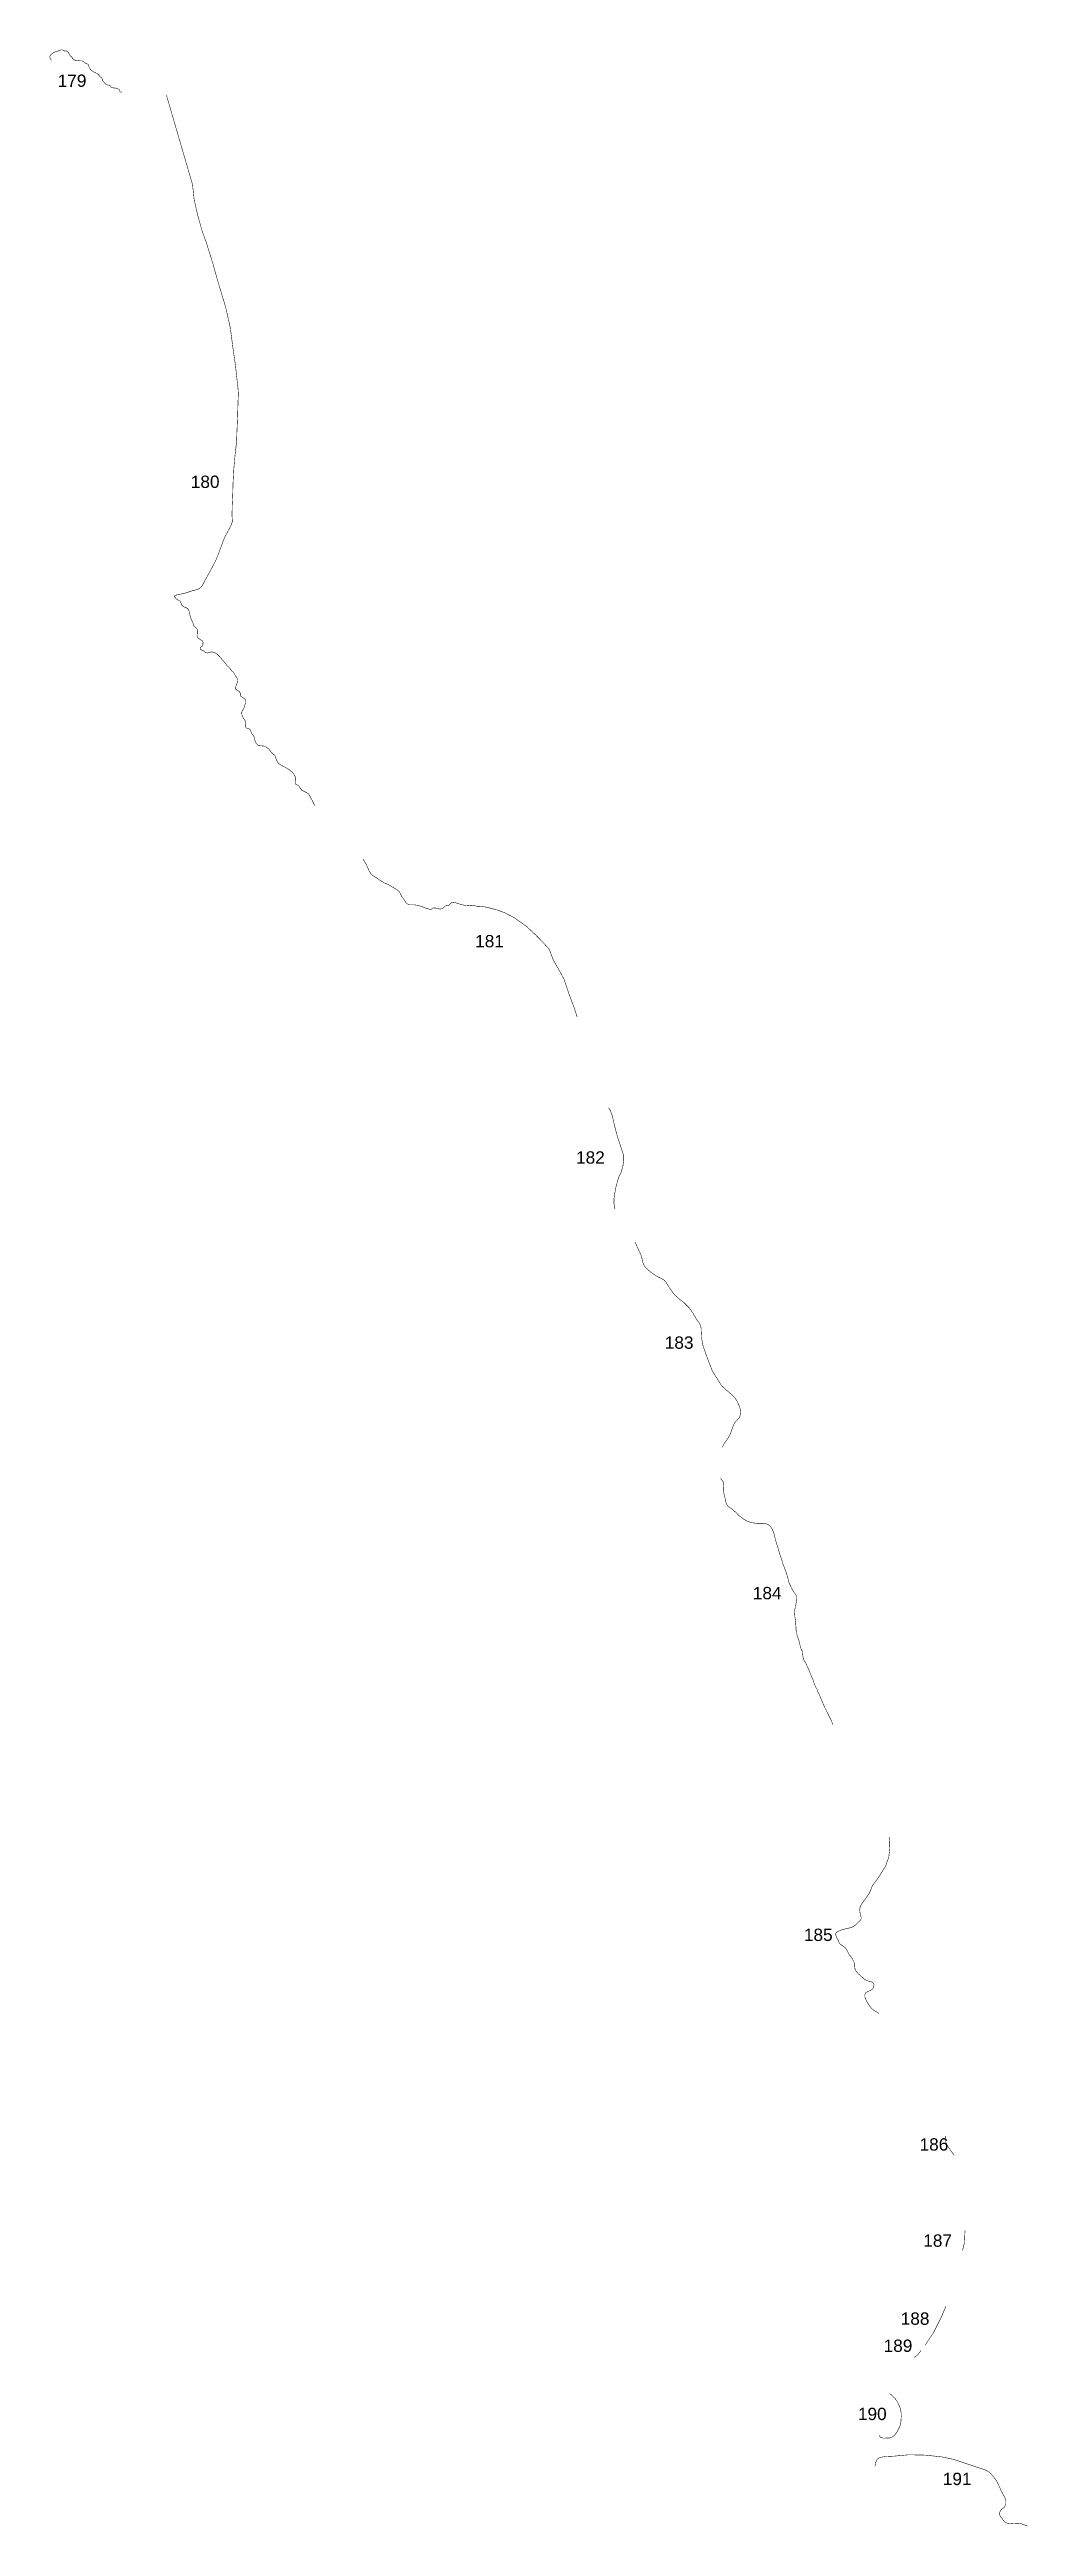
# Model space of a CAD drawing. Header units: metres. Extents: x 254121 to 358116, y 1739230 to 2227325.
# Drawn here: x 292852 to 298406, y 1969988 to 1984050 of the extents above; entities that cross this region are included whole.
import ezdxf

# ---------------------------------------------------------------- set-up
doc = ezdxf.new("R2010")
doc.units = ezdxf.units.M
doc.layers.add('NATURALLY PROTECTED', color=3, linetype='Continuous')
doc.styles.get("Standard").update_dxf_attribs({"font": 'arial.ttf'})

msp = doc.modelspace()

# ---------------------------------------------------------------- texts
at = {"char_height": 70, "attachment_point": 1}
for s, width, insert in [('179', 95.17, (292898, 1983908)), ('180', 129.49, (293654, 1981631)), ('181', 95.17, (295269, 1979023)), ('182', 95.17, (295842, 1977795)), ('183', 95.17, (296346, 1976744)), ('184', 95.17, (296846, 1975322)), ('185', 95.17, (297136, 1973382)), ('186', 95.17, (297793, 1972192)), ('187', 95.17, (297814, 1971646)), ('188', 95.17, (297686, 1971203)), ('189', 95.17, (297589, 1971049)), ('190', 95.17, (297443, 1970662)), ('191', 95.17, (297925, 1970293))]:
    msp.add_mtext_dynamic_manual_height_columns(s, width=width, gutter_width=1, heights=[0], dxfattribs=dict(at, insert=insert))

# ---------------------------------------------------------------- linework, layer by layer
at = {"layer": 'NATURALLY PROTECTED', "const_width": 3, "flags": 128}
for points in [[(292861, 1983987), (292861, 1983988), (292860, 1983993), (292858, 1983996), (292855, 1983999), (292854, 1984004), (292853, 1984007), (292854, 1984013), (292857, 1984017), (292860, 1984022), (292867, 1984026), (292876, 1984033), (292886, 1984037), (292894, 1984039), (292902, 1984043), (292908, 1984045), (292913, 1984047), (292918, 1984048), (292923, 1984048), (292928, 1984046), (292931, 1984043), (292934, 1984042), (292937, 1984041), (292942, 1984042), (292945, 1984043), (292948, 1984041), (292953, 1984039), (292957, 1984035), (292958, 1984033), (292959, 1984031), (292959, 1984029), (292961, 1984028), (292963, 1984026), (292965, 1984024), (292966, 1984020), (292967, 1984018), (292969, 1984015), (292970, 1984013), (292972, 1984012), (292975, 1984011), (292977, 1984008), (292979, 1984006), (292981, 1984002), (292983, 1983998), (292985, 1983996), (292986, 1983994), (292988, 1983992), (292990, 1983991), (292993, 1983990), (292997, 1983990), (293002, 1983988), (293008, 1983986), (293012, 1983986), (293015, 1983987), (293024, 1983986), (293034, 1983986), (293042, 1983983), (293047, 1983978), (293052, 1983974), (293060, 1983971), (293067, 1983968), (293072, 1983964), (293074, 1983957), (293076, 1983951), (293079, 1983945), (293083, 1983939), (293087, 1983933), (293098, 1983926), (293118, 1983915), (293127, 1983910), (293130, 1983909), (293133, 1983907), (293133, 1983905), (293132, 1983902), (293139, 1983896), (293147, 1983889), (293150, 1983885), (293152, 1983881), (293152, 1983877), (293152, 1983874), (293156, 1983870), (293160, 1983865), (293166, 1983859), (293168, 1983856), (293170, 1983852), (293174, 1983850), (293178, 1983849), (293185, 1983848), (293191, 1983847), (293195, 1983845), (293198, 1983843), (293200, 1983840), (293201, 1983837), (293203, 1983835), (293206, 1983834), (293210, 1983833), (293215, 1983832), (293221, 1983832), (293227, 1983831), (293232, 1983830), (293237, 1983828), (293241, 1983827), (293243, 1983825), (293245, 1983823), (293248, 1983823), (293250, 1983821), (293250, 1983819), (293251, 1983817), (293251, 1983814), (293252, 1983810), (293254, 1983808), (293257, 1983808), (293261, 1983811), (293263, 1983812)], [(293515, 1983793), (293664, 1983282), (293673, 1983198), (293693, 1983109), (293717, 1983025), (293744, 1982948), (293780, 1982832), (293812, 1982719), (293852, 1982587), (293878, 1982472), (293893, 1982358), (293908, 1982253), (293918, 1982161), (293922, 1982128), (293924, 1982096), (293922, 1982045), (293920, 1981974), (293916, 1981883), (293914, 1981825), (293905, 1981745), (293898, 1981666), (293894, 1981592), (293892, 1981518), (293889, 1981460), (293888, 1981404), (293890, 1981370), (293882, 1981347), (293873, 1981330), (293862, 1981310), (293846, 1981281), (293819, 1981208), (293796, 1981150), (293765, 1981091), (293733, 1981033), (293719, 1981006), (293710, 1980996), (293699, 1980988), (293670, 1980978), (293666, 1980978), (293614, 1980962), (293572, 1980953), (293565, 1980951), (293562, 1980947), (293562, 1980942), (293566, 1980938), (293572, 1980931), (293579, 1980926), (293588, 1980922), (293593, 1980918), (293598, 1980908), (293601, 1980900), (293603, 1980896), (293605, 1980893), (293611, 1980888), (293618, 1980885), (293628, 1980881), (293635, 1980877), (293640, 1980872), (293642, 1980866), (293644, 1980861), (293646, 1980854), (293649, 1980840), (293653, 1980826), (293657, 1980816), (293661, 1980805), (293665, 1980796), (293669, 1980785), (293671, 1980778), (293675, 1980775), (293683, 1980768), (293688, 1980762), (293691, 1980756), (293691, 1980739), (293690, 1980725), (293690, 1980719), (293691, 1980714), (293694, 1980710), (293701, 1980705), (293707, 1980701), (293712, 1980697), (293715, 1980696), (293720, 1980692), (293722, 1980690), (293723, 1980686), (293723, 1980673), (293721, 1980668), (293719, 1980663), (293716, 1980660), (293711, 1980658), (293708, 1980655), (293707, 1980651), (293708, 1980645), (293713, 1980642), (293722, 1980638), (293731, 1980633), (293736, 1980628), (293742, 1980625), (293749, 1980624), (293756, 1980626), (293764, 1980629), (293768, 1980630), (293775, 1980630), (293787, 1980627), (293799, 1980621), (293805, 1980616), (293813, 1980608), (293820, 1980601), (293834, 1980584), (293860, 1980553), (293878, 1980534), (293886, 1980524), (293889, 1980520), (293894, 1980517), (293896, 1980515), (293898, 1980512), (293900, 1980508), (293904, 1980500), (293916, 1980483), (293919, 1980475), (293919, 1980466), (293918, 1980456), (293914, 1980445), (293910, 1980436), (293909, 1980430), (293909, 1980420), (293913, 1980415), (293919, 1980411), (293927, 1980407), (293932, 1980402), (293935, 1980396), (293935, 1980385), (293937, 1980379), (293946, 1980373), (293959, 1980365), (293963, 1980360), (293965, 1980350), (293964, 1980339), (293959, 1980320), (293954, 1980308), (293947, 1980297), (293943, 1980288), (293943, 1980279), (293946, 1980267), (293953, 1980253), (293963, 1980239), (293966, 1980232), (293967, 1980225), (293964, 1980216), (293964, 1980209), (293966, 1980202), (293970, 1980198), (293978, 1980196), (293986, 1980193), (293993, 1980187), (293995, 1980180), (293998, 1980170), (294000, 1980167), (294011, 1980153), (294016, 1980141), (294018, 1980129), (294022, 1980116), (294029, 1980107), (294034, 1980101), (294041, 1980098), (294052, 1980097), (294065, 1980096), (294072, 1980095), (294077, 1980093), (294085, 1980089), (294091, 1980084), (294097, 1980079), (294103, 1980072), (294111, 1980061), (294117, 1980054), (294124, 1980049), (294130, 1980044), (294133, 1980039), (294136, 1980032), (294138, 1980023), (294141, 1980016), (294145, 1980008), (294148, 1980003), (294152, 1979998), (294158, 1979993), (294169, 1979986), (294180, 1979980), (294194, 1979973), (294208, 1979964), (294220, 1979956), (294229, 1979949), (294238, 1979938), (294243, 1979929), (294248, 1979920), (294250, 1979911), (294250, 1979906), (294249, 1979899), (294246, 1979891), (294247, 1979885), (294249, 1979880), (294254, 1979876), (294263, 1979873), (294267, 1979870), (294273, 1979860), (294279, 1979851), (294286, 1979844), (294302, 1979836), (294314, 1979830), (294323, 1979824), (294328, 1979816), (294336, 1979800), (294346, 1979782), (294357, 1979760), (294360, 1979757)], [(294632, 1979454), (294633, 1979452), (294647, 1979430), (294656, 1979411), (294668, 1979385), (294678, 1979369), (294684, 1979363), (294703, 1979351), (294722, 1979338), (294748, 1979321), (294777, 1979308), (294807, 1979291), (294829, 1979277), (294841, 1979265), (294852, 1979241), (294867, 1979221), (294876, 1979206), (294888, 1979197), (294896, 1979194), (294908, 1979194), (294925, 1979194), (294946, 1979191), (294968, 1979184), (294987, 1979176), (294999, 1979172), (295012, 1979169), (295020, 1979169), (295024, 1979172), (295028, 1979175), (295034, 1979177), (295044, 1979176), (295050, 1979175), (295057, 1979173), (295067, 1979171), (295075, 1979171), (295082, 1979173), (295091, 1979180), (295097, 1979186), (295103, 1979189), (295113, 1979190), (295121, 1979193), (295129, 1979202), (295136, 1979206), (295144, 1979208), (295151, 1979208), (295158, 1979206), (295175, 1979201), (295188, 1979196), (295198, 1979194), (295213, 1979191), (295224, 1979190), (295233, 1979190), (295244, 1979192), (295258, 1979190), (295271, 1979188), (295281, 1979186), (295291, 1979186), (295328, 1979182), (295391, 1979166), (295440, 1979148), (295494, 1979119), (295559, 1979073), (295612, 1979024), (295656, 1978979), (295689, 1978943), (295714, 1978878), (295746, 1978823), (295774, 1978771), (295800, 1978693), (295832, 1978609), (295848, 1978558)], [(296026, 1978042), (296036, 1978028), (296048, 1977997), (296061, 1977938), (296078, 1977875), (296098, 1977815), (296112, 1977773), (296113, 1977747), (296108, 1977712), (296098, 1977675), (296087, 1977655), (296078, 1977628), (296068, 1977590), (296062, 1977557), (296057, 1977522), (296058, 1977495), (296060, 1977479), (296063, 1977468)], [(296177, 1977280), (296183, 1977266), (296202, 1977225), (296210, 1977207), (296217, 1977185), (296220, 1977167), (296226, 1977153), (296234, 1977139), (296251, 1977122), (296275, 1977102), (296302, 1977085), (296329, 1977072), (296344, 1977062), (296353, 1977051), (296362, 1977037), (296372, 1977021), (296398, 1976984), (296429, 1976956), (296457, 1976934), (296484, 1976907), (296504, 1976880), (296525, 1976843), (296545, 1976814), (296552, 1976794), (296553, 1976770), (296555, 1976736), (296564, 1976687), (296591, 1976613), (296616, 1976548), (296668, 1976465), (296697, 1976438), (296722, 1976418), (296744, 1976396), (296756, 1976377), (296771, 1976345), (296775, 1976328), (296776, 1976314), (296774, 1976297), (296771, 1976284), (296767, 1976279), (296747, 1976260), (296740, 1976248), (296731, 1976227), (296724, 1976207), (296715, 1976183), (296705, 1976166), (296683, 1976136), (296673, 1976116), (296672, 1976115)], [(296662, 1975939), (296665, 1975935), (296673, 1975925), (296677, 1975919), (296679, 1975914), (296680, 1975908), (296680, 1975900), (296679, 1975888), (296679, 1975881), (296679, 1975873), (296679, 1975867), (296681, 1975858), (296682, 1975850), (296686, 1975839), (296687, 1975831), (296689, 1975822), (296691, 1975814), (296692, 1975806), (296695, 1975799), (296697, 1975792), (296702, 1975784), (296709, 1975777), (296720, 1975769), (296732, 1975760), (296743, 1975751), (296756, 1975739), (296759, 1975735), (296765, 1975729), (296789, 1975710), (296814, 1975695), (296842, 1975686), (296871, 1975683), (296886, 1975683), (296891, 1975683), (296903, 1975683), (296919, 1975681), (296932, 1975676), (296941, 1975670), (296949, 1975662), (296955, 1975653), (296965, 1975628), (296971, 1975605), (296976, 1975585), (296980, 1975570), (296982, 1975564), (296986, 1975555), (296993, 1975529), (297003, 1975497), (297010, 1975477), (297016, 1975454), (297026, 1975430), (297038, 1975397), (297052, 1975346), (297071, 1975305), (297085, 1975285), (297091, 1975276), (297094, 1975269), (297096, 1975261), (297096, 1975255), (297094, 1975239), (297089, 1975215), (297083, 1975188), (297082, 1975181), (297083, 1975174), (297084, 1975164), (297085, 1975150), (297088, 1975133), (297090, 1975123), (297089, 1975111), (297090, 1975104), (297091, 1975095), (297091, 1975088), (297091, 1975084), (297091, 1975078), (297094, 1975071), (297096, 1975062), (297096, 1975056), (297097, 1975048), (297099, 1975043), (297101, 1975036), (297105, 1975029), (297107, 1975022), (297110, 1975006), (297112, 1974997), (297114, 1974993), (297115, 1974988), (297119, 1974974), (297122, 1974966), (297126, 1974959), (297128, 1974951), (297129, 1974939), (297130, 1974930), (297132, 1974919), (297135, 1974908), (297142, 1974897), (297148, 1974887), (297155, 1974871), (297164, 1974852), (297172, 1974832), (297179, 1974813), (297186, 1974800), (297191, 1974784), (297198, 1974765), (297205, 1974750), (297208, 1974746), (297211, 1974740), (297213, 1974732), (297217, 1974722), (297223, 1974711), (297233, 1974688), (297244, 1974661), (297259, 1974629), (297268, 1974611), (297279, 1974588), (297293, 1974560), (297300, 1974541)], [(297620, 1973905), (297623, 1973878), (297624, 1973834), (297618, 1973788), (297600, 1973737), (297553, 1973662), (297529, 1973631), (297525, 1973626), (297520, 1973614), (297516, 1973601), (297505, 1973579), (297488, 1973555), (297461, 1973518), (297455, 1973502), (297453, 1973489), (297454, 1973478), (297456, 1973468), (297458, 1973459), (297461, 1973447), (297461, 1973437), (297457, 1973429), (297448, 1973421), (297436, 1973409), (297421, 1973396), (297408, 1973390), (297391, 1973385), (297373, 1973381), (297356, 1973376), (297341, 1973372), (297330, 1973366), (297324, 1973363), (297319, 1973358), (297317, 1973353), (297317, 1973346), (297319, 1973340), (297323, 1973330), (297326, 1973324), (297331, 1973315), (297333, 1973309), (297336, 1973302), (297342, 1973295), (297350, 1973288), (297357, 1973284), (297371, 1973273), (297379, 1973262), (297385, 1973252), (297388, 1973242), (297394, 1973233), (297403, 1973223), (297412, 1973209), (297419, 1973195), (297424, 1973181), (297425, 1973164), (297427, 1973150), (297437, 1973135), (297445, 1973125), (297458, 1973115), (297466, 1973107), (297480, 1973094), (297488, 1973090), (297503, 1973084), (297518, 1973081), (297529, 1973074), (297533, 1973069), (297534, 1973060), (297532, 1973050), (297525, 1973039), (297516, 1973032), (297500, 1973025), (297489, 1973020), (297485, 1973015), (297482, 1973005), (297482, 1972994), (297492, 1972970), (297512, 1972940), (297523, 1972926), (297545, 1972911), (297564, 1972900)], [(297939, 1972205), (297941, 1972181), (297942, 1972172), (297947, 1972158), (297958, 1972139), (297971, 1972120), (297990, 1972095)], [(298051, 1971668), (298048, 1971599), (298037, 1971556)], [(297942, 1971237), (297919, 1971182), (297872, 1971088), (297824, 1971016)], [(297801, 1970987), (297781, 1970961), (297762, 1970948)], [(297624, 1970741), (297634, 1970734), (297650, 1970718), (297663, 1970703), (297673, 1970683), (297683, 1970660), (297688, 1970637), (297689, 1970614), (297687, 1970583), (297681, 1970556), (297665, 1970525), (297650, 1970504), (297636, 1970495), (297623, 1970490), (297606, 1970490), (297588, 1970489), (297576, 1970492), (297569, 1970496), (297565, 1970504), (297565, 1970506)], [(297540, 1970330), (297544, 1970352), (297550, 1970366), (297557, 1970374), (297573, 1970381), (297599, 1970385), (297646, 1970387), (297731, 1970395), (297826, 1970393), (297918, 1970383), (297986, 1970369), (298088, 1970335), (298168, 1970308), (298190, 1970296), (298208, 1970275), (298225, 1970255), (298236, 1970236), (298245, 1970217), (298258, 1970187), (298275, 1970157), (298279, 1970148), (298281, 1970135), (298281, 1970115), (298278, 1970103), (298272, 1970095), (298261, 1970087), (298255, 1970081), (298249, 1970071), (298246, 1970065), (298246, 1970059), (298248, 1970053), (298256, 1970040), (298266, 1970026), (298278, 1970012), (298286, 1970008), (298295, 1970006), (298315, 1970004), (298333, 1970005), (298352, 1970006), (298368, 1970004), (298397, 1969994), (298404, 1969990)]]:
    msp.add_lwpolyline(points, dxfattribs=at)

msp.set_redraw_order([(e.dxf.handle, doc.entitydb.next_handle()) for e in msp.query("TEXT MTEXT ATTDEF DIMENSION ARC_DIMENSION")])  # texts and dimensions are drawn at this point

doc.saveas('drawing.dxf')
